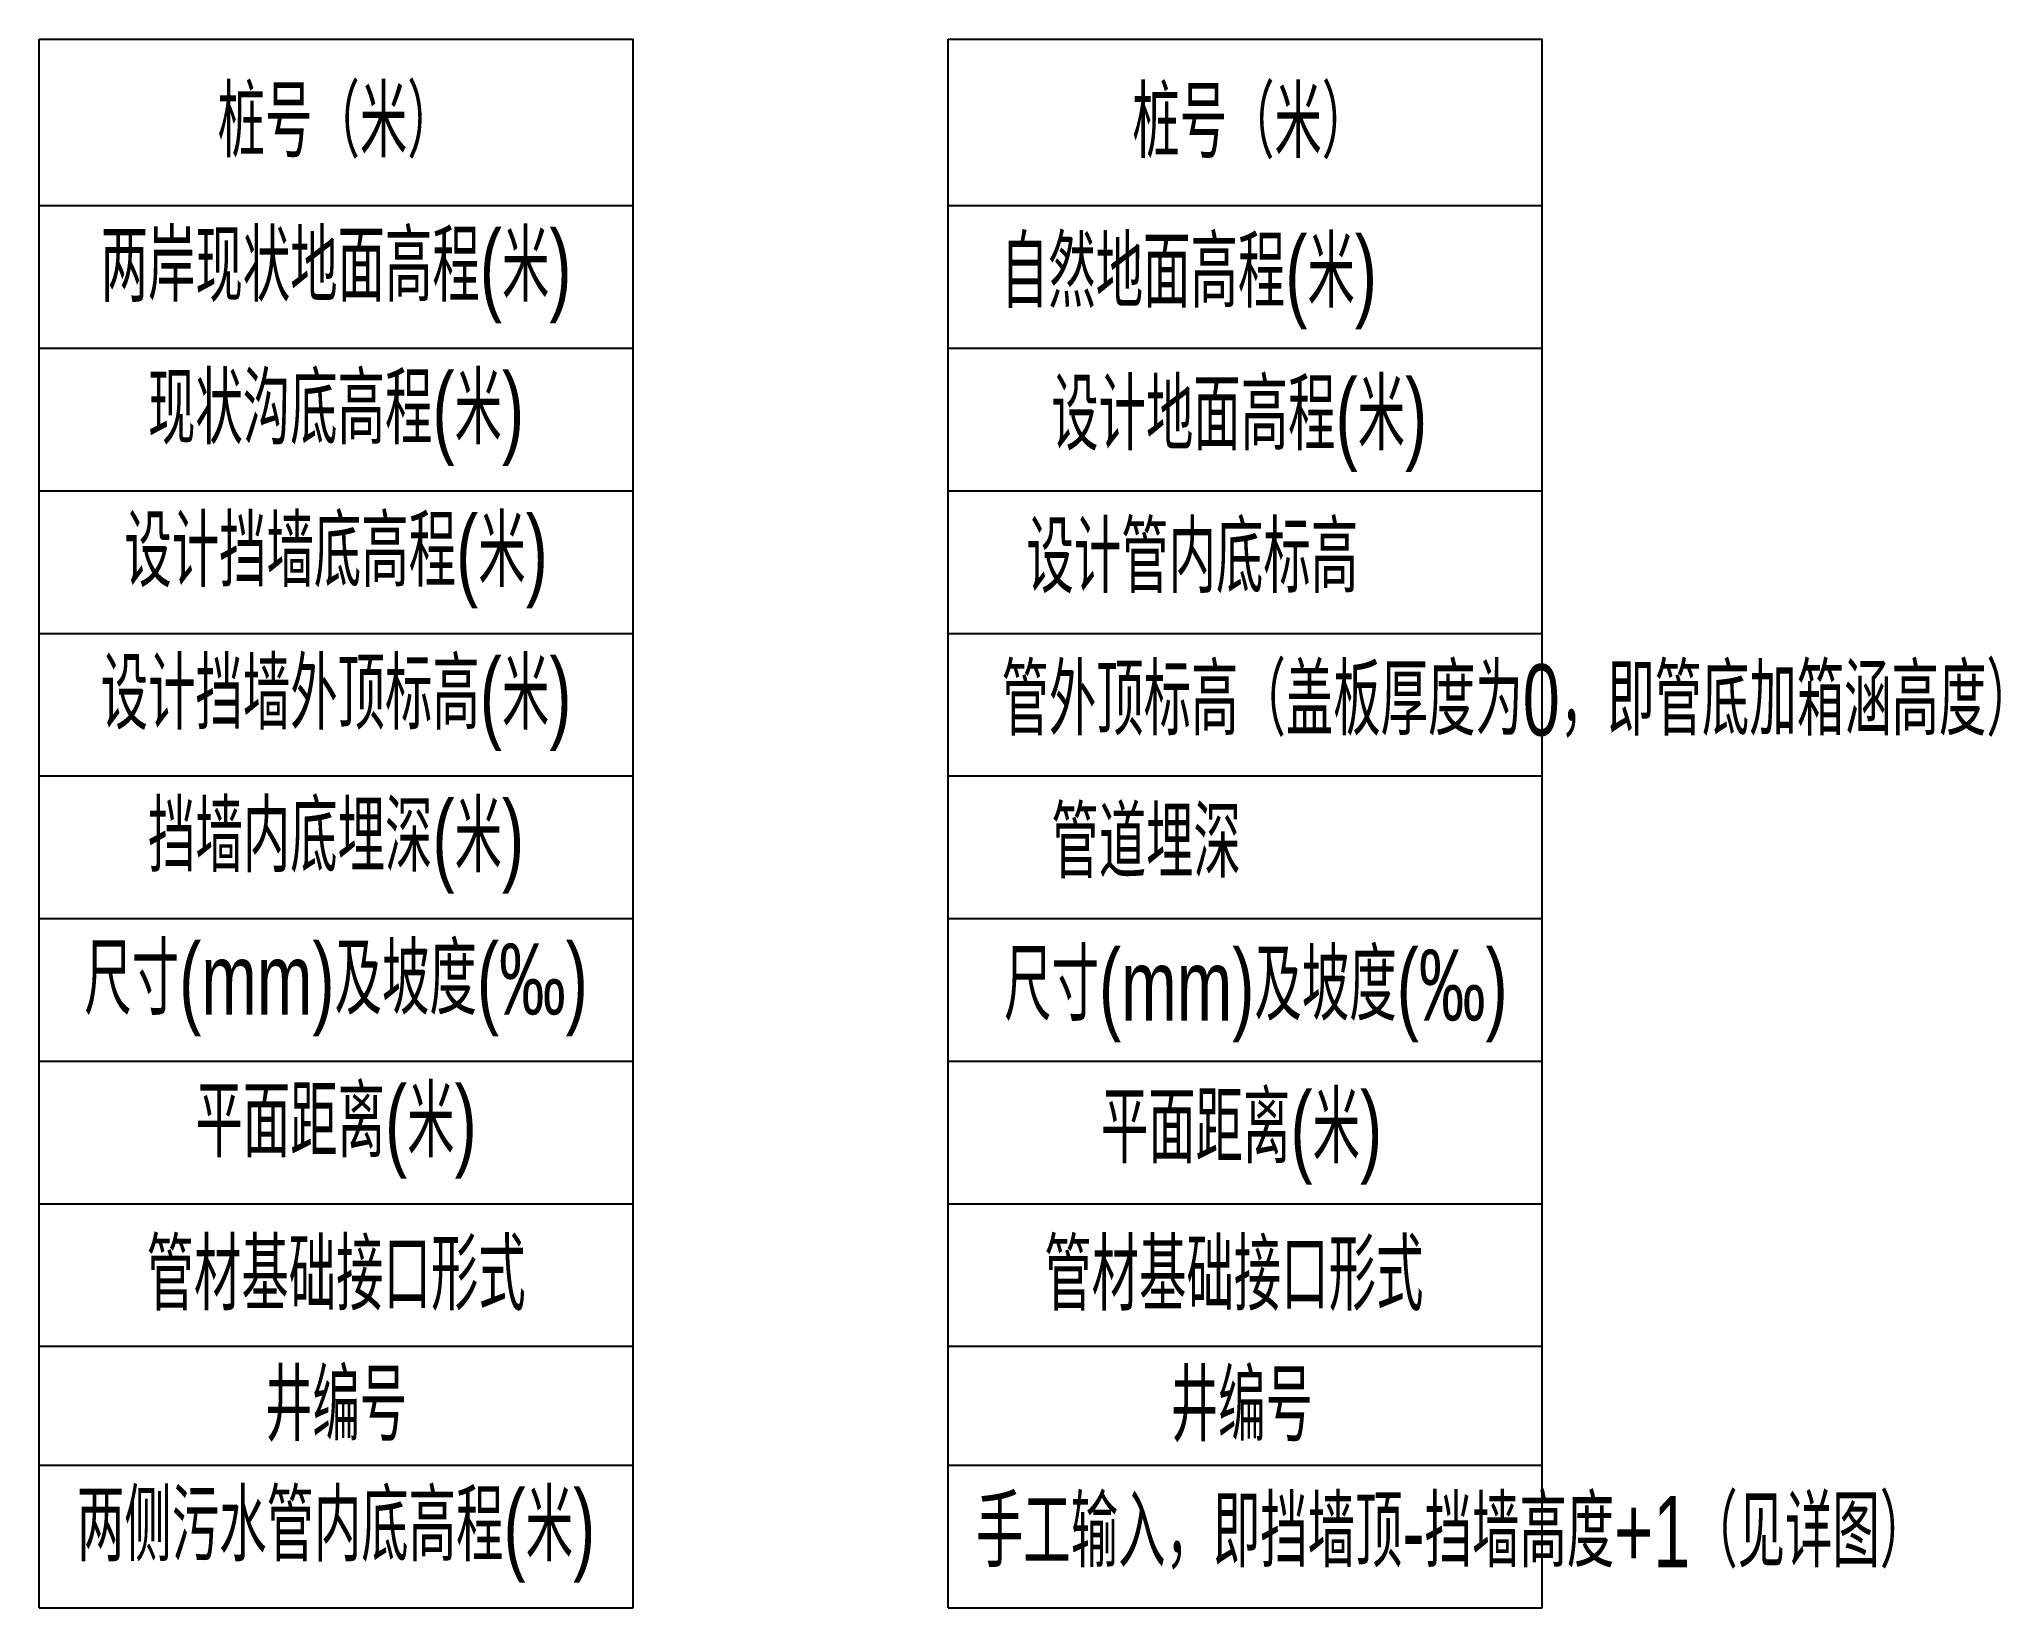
# Model space of a CAD drawing. Extents: x 529262 to 576451, y 2694391 to 2717535.
# Drawn here: x 574072.6 to 574237.8, y 2706993.4 to 2707125.4 of the extents above; entities that cross this region are included whole.
import ezdxf

# ---------------------------------------------------------------- set-up
doc = ezdxf.new("R2010")
doc.units = 0
doc.styles.add('JieTuHzTxt', font='smsim.shx', dxfattribs={"width": 0.7, "bigfont": 'smfs.shx'})

msp = doc.modelspace()

# ---------------------------------------------------------------- texts
at = {"color": 0, "style": 'JieTuHzTxt', "width": 0.7}
for s, p in [('桩号（米）', (574164.65, 2707115.361)), ('自然地面高程(米)', (574153.589, 2707102.761)), ('设计地面高程(米)', (574157.822, 2707090.761)), ('设计管内底标高', (574155.739, 2707078.761)), ('管外顶标高（盖板厚度为0，即管底加箱涵高度）', (574153.639, 2707066.761)), ('管道埋深', (574157.839, 2707054.761)), ('尺寸(mm)及坡度(‰)', (574153.862, 2707042.761)), ('平面距离(米)', (574162.006, 2707030.761)), ('管材基础接口形式', (574157.242, 2707018.361)), ('井编号', (574167.891, 2707007.361)), ('手工输入，即挡墙顶-挡墙高度+1（见详图）', (574151.489, 2706996.761))]:
    msp.add_text(s, height=6, dxfattribs=at).set_placement(p)
at = {"color": 0, "linetype": 'ByBlock', "lineweight": -2, "char_height": 6, "attachment_point": 5, "style": 'JieTuHzTxt'}
for s, insert in [('桩号（米）', (574097.611, 2707118.361)), ('两岸现状地面高程(米)', (574097.611, 2707105.361)), ('现状沟底高程(米)', (574097.611, 2707093.361)), ('设计挡墙底高程(米)', (574097.611, 2707081.361)), ('设计挡墙外顶标高(米)', (574097.611, 2707069.361)), ('挡墙内底埋深(米)', (574097.611, 2707057.361)), ('尺寸(mm)及坡度(‰)', (574097.611, 2707045.361)), ('平面距离(米)', (574097.611, 2707033.361)), ('管材基础接口形式', (574097.611, 2707021.361)), ('井编号', (574097.611, 2707010.361)), ('两侧污水管内底高程(米)', (574097.611, 2706999.361))]:
    msp.add_mtext(s, dxfattribs=dict(at, insert=insert))

# ---------------------------------------------------------------- linework, layer by layer
at = {"color": 0, "linetype": 'ByBlock', "lineweight": -2}
for p, q in [((574072.611, 2707125.361), (574122.611, 2707125.361)), ((574072.611, 2706993.361), (574072.611, 2707125.361)), ((574122.611, 2706993.361), (574122.611, 2707125.361)), ((574149.158, 2707125.361), (574199.158, 2707125.361)), ((574149.158, 2706993.361), (574149.158, 2707125.361)), ((574199.158, 2706993.361), (574199.158, 2707125.361)), ((574072.611, 2707111.361), (574122.611, 2707111.361)), ((574149.158, 2707111.361), (574199.158, 2707111.361)), ((574072.611, 2707099.361), (574122.611, 2707099.361)), ((574149.158, 2707099.361), (574199.158, 2707099.361)), ((574072.611, 2707087.361), (574122.611, 2707087.361)), ((574149.158, 2707087.361), (574199.158, 2707087.361)), ((574072.611, 2707075.361), (574122.611, 2707075.361)), ((574149.158, 2707075.361), (574199.158, 2707075.361)), ((574072.611, 2707063.361), (574122.611, 2707063.361)), ((574149.158, 2707063.361), (574199.158, 2707063.361)), ((574072.611, 2707051.361), (574122.611, 2707051.361)), ((574149.158, 2707051.361), (574199.158, 2707051.361)), ((574072.611, 2707039.361), (574122.611, 2707039.361)), ((574149.158, 2707039.361), (574199.158, 2707039.361)), ((574072.611, 2707027.361), (574122.611, 2707027.361)), ((574149.158, 2707027.361), (574199.158, 2707027.361)), ((574072.611, 2707015.361), (574122.611, 2707015.361)), ((574149.158, 2707015.361), (574199.158, 2707015.361)), ((574072.611, 2707005.361), (574122.611, 2707005.361)), ((574149.158, 2707005.361), (574199.158, 2707005.361)), ((574072.611, 2706993.361), (574122.611, 2706993.361)), ((574149.158, 2706993.361), (574199.158, 2706993.361))]:
    msp.add_line(p, q, dxfattribs=at)

msp.set_redraw_order([(e.dxf.handle, doc.entitydb.next_handle()) for e in msp.query("TEXT MTEXT ATTDEF DIMENSION ARC_DIMENSION")])  # texts and dimensions are drawn at this point

doc.saveas('drawing.dxf')
